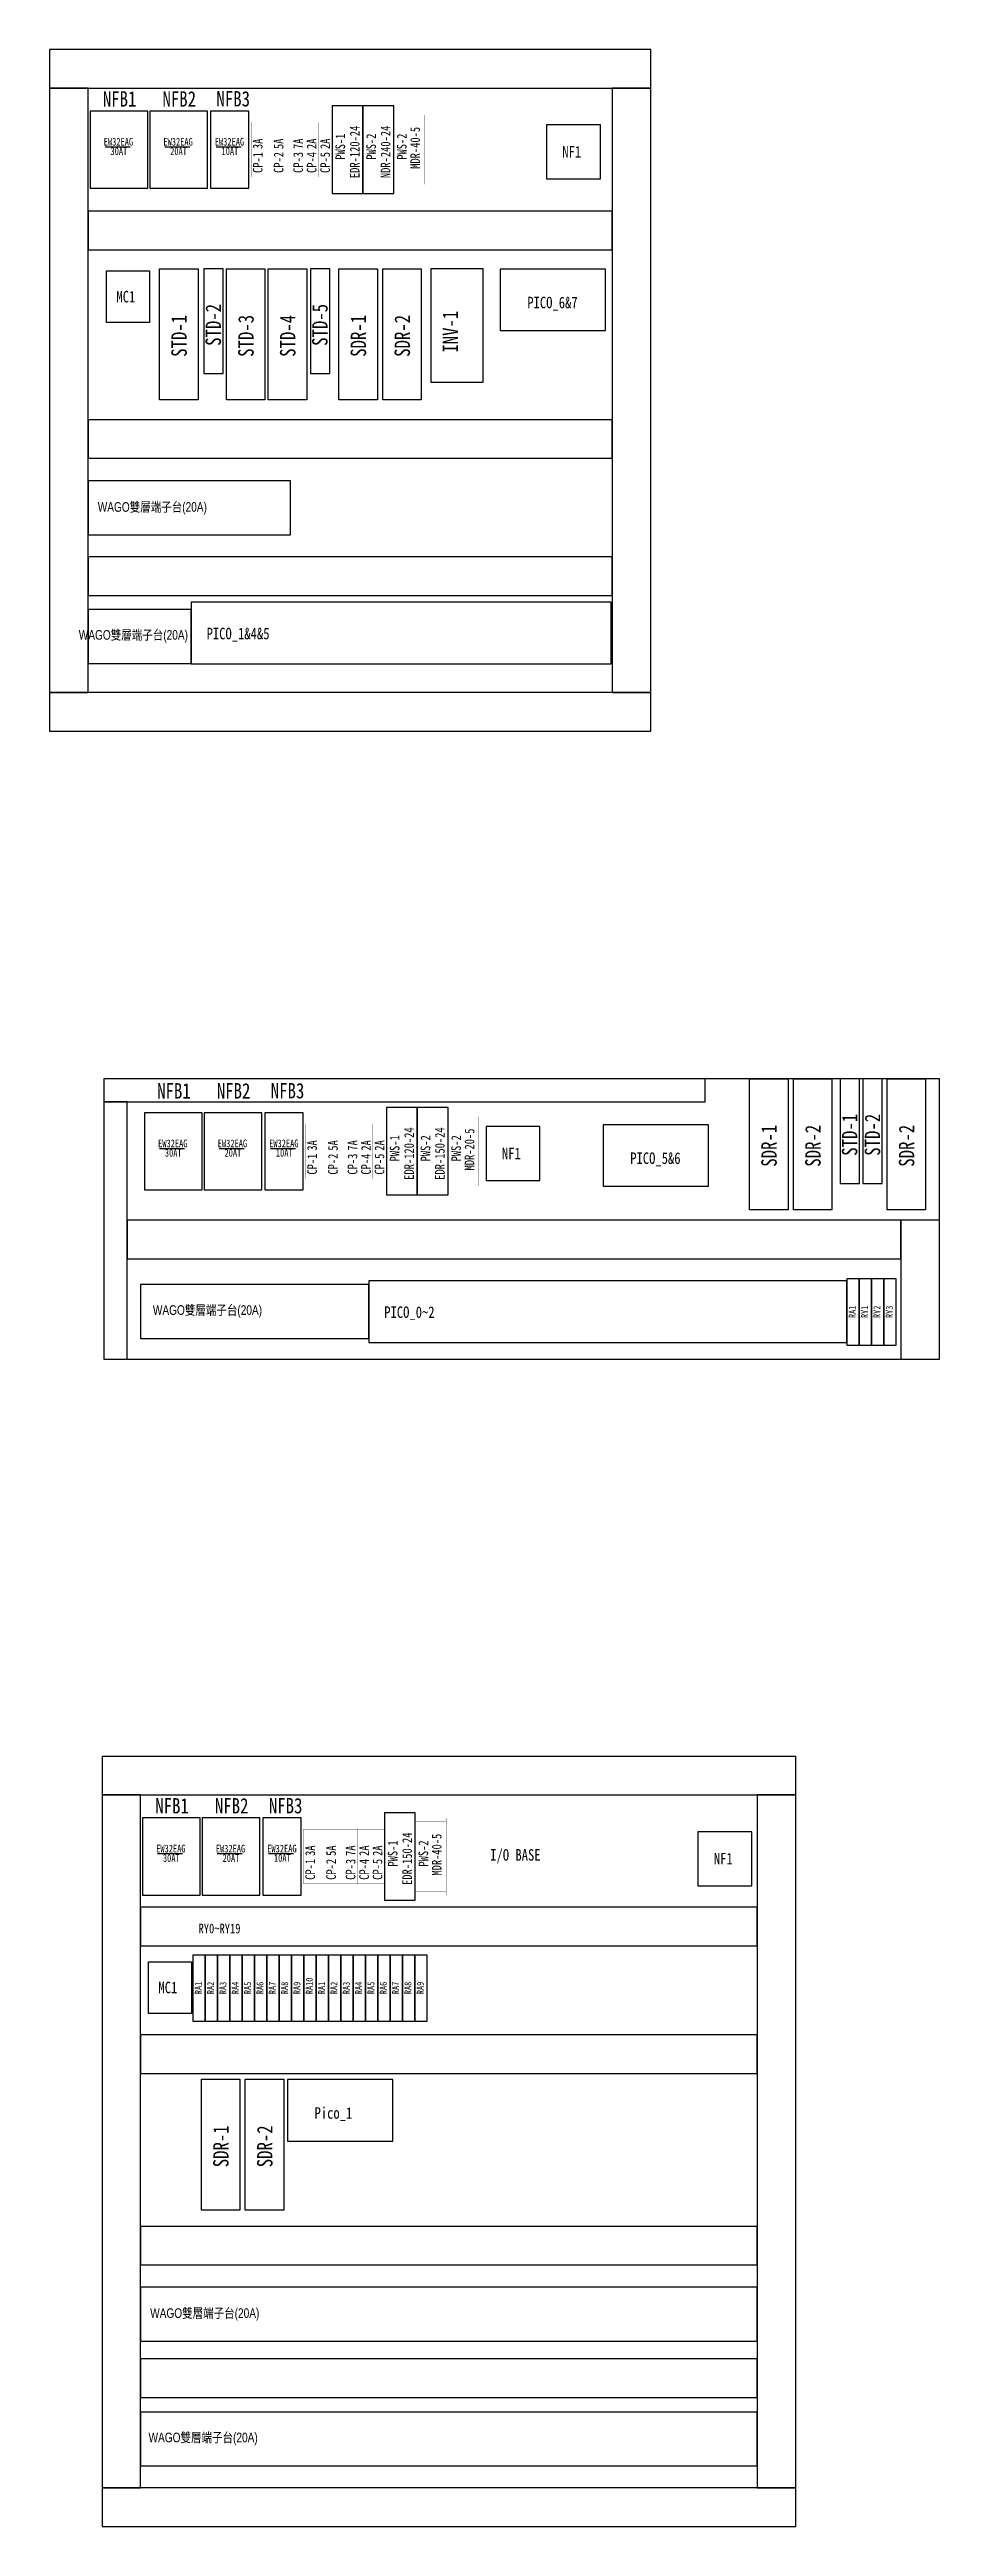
# Model space of a CAD drawing. Header units: millimetres. Extents: x -684 to 5961, y -1281 to 2539.
# Drawn here: x 4806 to 5961, y -887 to 2330 of the extents above; entities that cross this region are included whole.
import ezdxf
from ezdxf.enums import TextEntityAlignment as Align

# ---------------------------------------------------------------- set-up
doc = ezdxf.new("R2010")
doc.units = ezdxf.units.MM
doc.header["$LTSCALE"] = 5
doc.header["$MEASUREMENT"] = 0
doc.layers.get('0').update_dxf_attribs({"linetype": 'CONTINUOUS'})
doc.layers.add('2', color=2, linetype='CONTINUOUS')
doc.styles.add('新細明體', font='', dxfattribs={"width": 0.8})
doc.styles.add('標楷體', font='', dxfattribs={"width": 0.8})
doc.styles.get('新細明體').set_extended_font_data('新細明體')
doc.styles.get('標楷體').set_extended_font_data('標楷體')

msp = doc.modelspace()

# ---------------------------------------------------------------- texts
at = {"layer": '2', "style": '標楷體', "width": 0.8}
for s, height, p in [('NFB1', 20, (4897.174, 2265.54)), ('NFB2', 20, (4974.56, 2265.54)), ('NFB3', 20, (5044.575, 2265.54)), ('EW32EAG', 10, (4895.666, 2209.901)), ('30AT', 10, (4896.238, 2197.601)), ('EW32EAG', 10, (4973.052, 2209.901)), ('20AT', 10, (4973.625, 2197.601)), ('EW32EAG', 10, (5039.73, 2209.961)), ('10AT', 10, (5040.303, 2197.661)), ('NFB1', 20, (4967.681, 977.472)), ('NFB2', 20, (5045.067, 977.472)), ('NFB3', 20, (5115.083, 977.472)), ('EW32EAG', 10, (4966.173, 909.177)), ('30AT', 10, (4966.746, 896.877)), ('EW32EAG', 10, (5043.559, 909.177)), ('20AT', 10, (5044.132, 896.877)), ('EW32EAG', 10, (5110.237, 909.237)), ('10AT', 10, (5110.81, 896.937)), ('NFB1', 20, (4965.198, 49.041)), ('NFB2', 20, (5042.585, 49.041)), ('NFB3', 20, (5112.6, 49.041)), ('EW32EAG', 10, (4963.69, -6.598)), ('30AT', 10, (4964.263, -18.898)), ('EW32EAG', 10, (5041.077, -6.598)), ('20AT', 10, (5041.649, -18.898)), ('EW32EAG', 10, (5107.755, -6.538)), ('10AT', 10, (5108.328, -18.838)), ('RY0~RY19', 12.5, (5026.779, -110.35))]:
    msp.add_text(s, height=height, dxfattribs=at).set_placement(p, align=Align.MIDDLE)
for s, height, p in [('PWS-1', 12.5, (5189.711, 2186.519)), ('EDR-120-24', 12.5, (5208.422, 2162.712)), ('PWS-2', 12.5, (5229.711, 2186.519)), ('NDR-240-24', 12.5, (5248.422, 2162.712)), ('PWS-2', 12.5, (5269.497, 2186.519)), ('MDR-40-5', 12.5, (5286.794, 2174.799)), ('CP-1', 12.5, (5082.611, 2169.388)), ('3A', 12.5, (5082.572, 2200.423)), ('CP-2', 12.5, (5109.711, 2169.388)), ('5A', 12.5, (5109.711, 2200.423)), ('CP-3', 12.5, (5135.072, 2169.388)), ('7A', 12.5, (5135.072, 2200.423)), ('CP-4', 12.5, (5152.572, 2169.388)), ('2A', 12.5, (5152.572, 2200.423)), ('CP-5', 12.5, (5170.072, 2169.388)), ('2A', 12.5, (5170.072, 2200.423)), ('STD-2', 20, (5028.69, 1944.87)), ('STD-5', 20, (5167.037, 1944.87)), ('STD-1', 20, (4984.289, 1930.628)), ('STD-3', 20, (5071.057, 1930.628)), ('STD-4', 20, (5125.287, 1930.628)), ('SDR-1', 20, (5216.971, 1930.628)), ('SDR-2', 20, (5273.934, 1930.628)), ('INV-1', 20, (5336.168, 1936.033)), ('STD-1', 20, (5854.315, 893.139)), ('STD-2', 20, (5883.931, 893.139)), ('3A', 12.5, (5153.079, 899.699)), ('5A', 12.5, (5180.218, 899.699)), ('7A', 12.5, (5205.579, 899.699)), ('2A', 12.5, (5223.079, 899.699)), ('2A', 12.5, (5240.579, 899.699)), ('PWS-1', 12.5, (5260.218, 885.795)), ('EDR-120-24', 12.5, (5278.929, 861.988)), ('PWS-2', 12.5, (5300.218, 885.795)), ('EDR-150-24', 12.5, (5318.929, 861.988)), ('PWS-2', 12.5, (5340.004, 885.795)), ('MDR-20-5', 12.5, (5357.301, 874.075)), ('SDR-1', 20, (5749.759, 878.897)), ('SDR-2', 20, (5806.722, 878.897)), ('SDR-2', 20, (5928.222, 878.897)), ('CP-1', 12.5, (5153.118, 868.664)), ('CP-2', 12.5, (5180.218, 868.664)), ('CP-3', 12.5, (5205.579, 868.664)), ('CP-4', 12.5, (5223.079, 868.664)), ('CP-5', 12.5, (5240.579, 868.664)), ('RA1', 9, (5852.208, 682.379)), ('RY1', 9, (5868.208, 682.379)), ('RY2', 9, (5884.208, 682.379)), ('RY3', 9, (5900.208, 682.379)), ('PWS-1', 12.5, (5257.735, -29.98)), ('EDR-150-24', 12.5, (5276.446, -53.787)), ('PWS-2', 12.5, (5297.522, -29.98)), ('MDR-40-5', 12.5, (5314.818, -41.7)), ('CP-1', 12.5, (5150.635, -47.111)), ('3A', 12.5, (5150.596, -16.076)), ('CP-2', 12.5, (5177.735, -47.111)), ('5A', 12.5, (5177.735, -16.076)), ('CP-3', 12.5, (5203.096, -47.111)), ('7A', 12.5, (5203.096, -16.076)), ('CP-4', 12.5, (5220.596, -47.111)), ('2A', 12.5, (5220.596, -16.076)), ('CP-5', 12.5, (5238.096, -47.111)), ('2A', 12.5, (5238.096, -16.076)), ('RA1', 9, (5003.765, -195.583)), ('RA2', 9, (5019.765, -195.583)), ('RA3', 9, (5035.765, -195.583)), ('RA4', 9, (5051.765, -195.583)), ('RA5', 9, (5067.765, -195.583)), ('RA6', 9, (5083.765, -195.583)), ('RA7', 9, (5099.765, -195.583)), ('RA8', 9, (5115.765, -195.583)), ('RA9', 9, (5131.765, -195.583)), ('RA10', 9, (5147.765, -195.583)), ('RA1', 9, (5163.765, -195.583)), ('RA2', 9, (5179.765, -195.583)), ('RA3', 9, (5195.765, -195.583)), ('RA4', 9, (5211.765, -195.583)), ('RA5', 9, (5227.765, -195.583)), ('RA6', 9, (5243.765, -195.583)), ('RA7', 9, (5259.765, -195.583)), ('RA8', 9, (5275.765, -195.583)), ('RA9', 9, (5291.765, -195.583)), ('SDR-1', 20, (5038.567, -420.397)), ('SDR-2', 20, (5095.53, -420.397))]:
    msp.add_text(s, height=height, rotation=90, dxfattribs=at).set_placement(p)
at = {"layer": '2', "width": 0.8}
for s, height, style, p in [('NF1', 15, '標楷體', (5471.548, 2189.412)), ('PICO_6&7', 15, '標楷體', (5426.133, 1993.629)), ('WAGO雙層端子台(20A)', 12.5, '新細明體', (4868.827, 1729.408)), ('WAGO雙層端子台(20A)', 12.5, '新細明體', (4844.219, 1563.275)), ('PICO_1&4&5', 15, '標楷體', (5010.055, 1563.79)), ('NF1', 15, '標楷體', (5393.217, 888.688)), ('PICO_5&6', 15, '標楷體', (5559.69, 882.496)), ('WAGO雙層端子台(20A)', 12.5, '新細明體', (4940.359, 686.538)), ('PICO_0~2', 15, '標楷體', (5240.534, 682.524)), ('I/O BASE', 15, '標楷體', (5378.055, -22.237)), ('NF1', 15, '標楷體', (5668.144, -27.087)), ('Pico_1', 15, '標楷體', (5150.08, -357.396)), ('WAGO雙層端子台(20A)', 12.5, '新細明體', (4936.851, -616.019)), ('WAGO雙層端子台(20A)', 12.5, '新細明體', (4934.743, -777.51))]:
    msp.add_text(s, height=height, dxfattribs=dict(at, style=style)).set_placement(p)
at = {"layer": '2', "linetype": 'Continuous', "style": '標楷體', "width": 0.8}
for p in [(4893.082, 2001.248), (4947.535, -194.42)]:
    msp.add_text('MC1', height=15, dxfattribs=at).set_placement(p)

# ---------------------------------------------------------------- linework, layer by layer
at = {"color": 0, "linetype": 'Continuous'}
for points in [[(4806.318, 1444.663), (5586.318, 1444.663), (5586.318, 2329.663), (4806.318, 2329.663)], [(4806.318, 2279.663), (5586.318, 2279.663), (5586.318, 2329.663), (4806.318, 2329.663)], [(4806.318, 1494.663), (4856.318, 1494.663), (4856.318, 2279.663), (4806.318, 2279.663)], [(5172.795, 2142.913), (5212.795, 2142.913), (5212.795, 2256.413), (5172.795, 2256.413)], [(5212.795, 2142.913), (5252.795, 2142.913), (5252.795, 2256.413), (5212.795, 2256.413)], [(5536.318, 1494.663), (5586.318, 1494.663), (5586.318, 2279.663), (5536.318, 2279.663)], [(4856.318, 2069.663), (5536.318, 2069.663), (5536.318, 2119.663), (4856.318, 2119.663)], [(4880.088, 2042.226), (4936.088, 2042.226), (4936.088, 1975.026), (4880.088, 1975.026)], [(4948.981, 2044.845), (4998.981, 2044.845), (4998.981, 1874.845), (4948.981, 1874.845)], [(5006.421, 1908.845), (5031.421, 1908.845), (5031.421, 2044.845), (5006.421, 2044.845)], [(5035.75, 2044.845), (5085.75, 2044.845), (5085.75, 1874.845), (5035.75, 1874.845)], [(5089.979, 2044.845), (5139.979, 2044.845), (5139.979, 1874.845), (5089.979, 1874.845)], [(5144.768, 1908.845), (5169.768, 1908.845), (5169.768, 2044.845), (5144.768, 2044.845)], [(5181.663, 2044.845), (5231.663, 2044.845), (5231.663, 1874.845), (5181.663, 1874.845)], [(5238.627, 2044.845), (5288.627, 2044.845), (5288.627, 1874.845), (5238.627, 1874.845)], [(5391.007, 1964.614), (5527.739, 1964.614), (5527.739, 2044.614), (5391.007, 2044.614)], [(4856.318, 1798.909), (5536.318, 1798.909), (5536.318, 1848.909), (4856.318, 1848.909)], [(4856.318, 1699.403), (5119.026, 1699.403), (5119.026, 1769.403), (4856.318, 1769.403)], [(4856.318, 1620.813), (5536.318, 1620.813), (5536.318, 1670.813), (4856.318, 1670.813)], [(4990.142, 1532.116), (5535.142, 1532.116), (5535.142, 1612.116), (4990.142, 1612.116)], [(4856.318, 1532.586), (4990.142, 1532.586), (4990.142, 1602.586), (4856.318, 1602.586)], [(4806.318, 1444.663), (5586.318, 1444.663), (5586.318, 1494.663), (4806.318, 1494.663)], [(4876.825, 629.114), (5960.825, 629.114), (5960.825, 993.114), (4876.825, 993.114)], [(4876.825, 963.114), (5656.825, 963.114), (5656.825, 993.114), (4876.825, 993.114)], [(5714.451, 993.114), (5764.451, 993.114), (5764.451, 823.114), (5714.451, 823.114)], [(5771.415, 993.114), (5821.415, 993.114), (5821.415, 823.114), (5771.415, 823.114)], [(5832.046, 857.114), (5857.046, 857.114), (5857.046, 993.114), (5832.046, 993.114)], [(5861.662, 857.114), (5886.662, 857.114), (5886.662, 993.114), (5861.662, 993.114)], [(5892.915, 993.114), (5942.915, 993.114), (5942.915, 823.114), (5892.915, 823.114)], [(4876.825, 629.114), (4906.825, 629.114), (4906.825, 963.114), (4876.825, 963.114)], [(5243.302, 842.189), (5283.302, 842.189), (5283.302, 955.689), (5243.302, 955.689)], [(5283.302, 842.189), (5323.302, 842.189), (5323.302, 955.689), (5283.302, 955.689)], [(5524.563, 853.48), (5661.295, 853.48), (5661.295, 933.48), (5524.563, 933.48)], [(4906.825, 759.439), (5910.825, 759.439), (5910.825, 809.439), (4906.825, 809.439)], [(5910.825, 629.114), (5960.825, 629.114), (5960.825, 809.439), (5910.825, 809.439)], [(4924.361, 655.85), (5220.622, 655.85), (5220.622, 725.85), (4924.361, 725.85)], [(5220.622, 650.85), (5840.622, 650.85), (5840.622, 730.85), (5220.622, 730.85)], [(5840.622, 647.173), (5856.622, 647.173), (5856.622, 733.173), (5840.622, 733.173)], [(5856.622, 647.173), (5872.622, 647.173), (5872.622, 733.173), (5856.622, 733.173)], [(5872.622, 647.173), (5888.622, 647.173), (5888.622, 733.173), (5872.622, 733.173)], [(5888.622, 647.173), (5904.622, 647.173), (5904.622, 733.173), (5888.622, 733.173)], [(4874.342, -886.836), (5774.342, -886.836), (5774.342, 113.164), (4874.342, 113.164)], [(4874.342, 63.164), (5774.342, 63.164), (5774.342, 113.164), (4874.342, 113.164)], [(4874.342, -836.836), (4924.342, -836.836), (4924.342, 63.164), (4874.342, 63.164)], [(5240.819, -73.586), (5280.819, -73.586), (5280.819, 39.914), (5240.819, 39.914)], [(5724.342, -836.836), (5774.342, -836.836), (5774.342, 63.164), (5724.342, 63.164)], [(4924.342, -132.769), (5724.342, -132.769), (5724.342, -82.769), (4924.342, -82.769)], [(4934.541, -153.442), (4990.541, -153.442), (4990.541, -220.642), (4934.541, -220.642)], [(4992.178, -230.789), (5008.178, -230.789), (5008.178, -144.789), (4992.178, -144.789)], [(5008.178, -230.789), (5024.178, -230.789), (5024.178, -144.789), (5008.178, -144.789)], [(5024.178, -230.789), (5040.178, -230.789), (5040.178, -144.789), (5024.178, -144.789)], [(5040.178, -230.789), (5056.178, -230.789), (5056.178, -144.789), (5040.178, -144.789)], [(5056.178, -230.789), (5072.178, -230.789), (5072.178, -144.789), (5056.178, -144.789)], [(5072.178, -230.789), (5088.178, -230.789), (5088.178, -144.789), (5072.178, -144.789)], [(5088.178, -230.789), (5104.178, -230.789), (5104.178, -144.789), (5088.178, -144.789)], [(5104.178, -230.789), (5120.178, -230.789), (5120.178, -144.789), (5104.178, -144.789)], [(5120.178, -230.789), (5136.178, -230.789), (5136.178, -144.789), (5120.178, -144.789)], [(5136.178, -230.789), (5152.178, -230.789), (5152.178, -144.789), (5136.178, -144.789)], [(5152.178, -230.789), (5168.178, -230.789), (5168.178, -144.789), (5152.178, -144.789)], [(5168.178, -230.789), (5184.178, -230.789), (5184.178, -144.789), (5168.178, -144.789)], [(5184.178, -230.789), (5200.178, -230.789), (5200.178, -144.789), (5184.178, -144.789)], [(5200.178, -230.789), (5216.178, -230.789), (5216.178, -144.789), (5200.178, -144.789)], [(5216.178, -230.789), (5232.178, -230.789), (5232.178, -144.789), (5216.178, -144.789)], [(5232.178, -230.789), (5248.178, -230.789), (5248.178, -144.789), (5232.178, -144.789)], [(5248.178, -230.789), (5264.178, -230.789), (5264.178, -144.789), (5248.178, -144.789)], [(5264.178, -230.789), (5280.178, -230.789), (5280.178, -144.789), (5264.178, -144.789)], [(5280.178, -230.789), (5296.178, -230.789), (5296.178, -144.789), (5280.178, -144.789)], [(4924.342, -298.505), (5724.342, -298.505), (5724.342, -248.505), (4924.342, -248.505)], [(5003.259, -306.18), (5053.259, -306.18), (5053.259, -476.18), (5003.259, -476.18)], [(5060.222, -306.18), (5110.222, -306.18), (5110.222, -476.18), (5060.222, -476.18)], [(5114.953, -386.411), (5251.685, -386.411), (5251.685, -306.411), (5114.953, -306.411)], [(4924.342, -547.233), (5724.342, -547.233), (5724.342, -497.233), (4924.342, -497.233)], [(4924.342, -646.024), (5724.342, -646.024), (5724.342, -576.024), (4924.342, -576.024)], [(4924.342, -719.197), (5724.342, -719.197), (5724.342, -669.197), (4924.342, -669.197)], [(4924.342, -808.198), (5724.342, -808.198), (5724.342, -738.198), (4924.342, -738.198)], [(4874.342, -886.836), (5774.342, -886.836), (5774.342, -836.836), (4874.342, -836.836)]]:
    msp.add_lwpolyline(points, close=True, dxfattribs=at)
at = {"linetype": 'Continuous'}
for points in [[(4858.802, 2149.663), (4933.802, 2149.663), (4933.802, 2249.663), (4858.802, 2249.663)], [(4936.188, 2149.663), (5011.188, 2149.663), (5011.188, 2249.663), (4936.188, 2249.663)], [(5014.913, 2149.663), (5064.913, 2149.663), (5064.913, 2249.663), (5014.913, 2249.663)], [(5450.908, 2161.676), (5520.908, 2161.676), (5520.908, 2231.676), (5450.908, 2231.676)], [(5300.959, 1897.845), (5368.959, 1897.845), (5368.959, 2044.845), (5300.959, 2044.845)], [(4929.309, 848.939), (5004.309, 848.939), (5004.309, 948.939), (4929.309, 948.939)], [(5006.695, 848.939), (5081.695, 848.939), (5081.695, 948.939), (5006.695, 948.939)], [(5085.42, 848.939), (5135.42, 848.939), (5135.42, 948.939), (5085.42, 948.939)], [(5372.578, 860.952), (5442.578, 860.952), (5442.578, 930.952), (5372.578, 930.952)], [(4926.826, -66.836), (5001.826, -66.836), (5001.826, 33.164), (4926.826, 33.164)], [(5004.213, -66.836), (5079.213, -66.836), (5079.213, 33.164), (5004.213, 33.164)], [(5082.937, -66.836), (5132.937, -66.836), (5132.937, 33.164), (5082.937, 33.164)], [(5647.504, -54.823), (5717.504, -54.823), (5717.504, 15.177), (5647.504, 15.177)]]:
    msp.add_lwpolyline(points, close=True, dxfattribs=at)
at = {"const_width": 0.2}
for points in [[(5067.795, 2164.163), (5085.295, 2164.163), (5085.295, 2235.163), (5067.795, 2235.163)], [(5085.295, 2164.163), (5120.295, 2164.163), (5120.295, 2235.163), (5085.295, 2235.163)], [(5120.295, 2164.163), (5137.795, 2164.163), (5137.795, 2235.163), (5120.295, 2235.163)], [(5137.795, 2164.163), (5155.295, 2164.163), (5155.295, 2235.163), (5137.795, 2235.163)], [(5155.295, 2164.163), (5172.795, 2164.163), (5172.795, 2235.163), (5155.295, 2235.163)], [(5138.302, 863.439), (5155.802, 863.439), (5155.802, 934.439), (5138.302, 934.439)], [(5155.802, 863.439), (5190.802, 863.439), (5190.802, 934.439), (5155.802, 934.439)], [(5190.802, 863.439), (5208.302, 863.439), (5208.302, 934.439), (5190.802, 934.439)], [(5208.302, 863.439), (5225.802, 863.439), (5225.802, 934.439), (5208.302, 934.439)], [(5225.802, 863.439), (5243.302, 863.439), (5243.302, 934.439), (5225.802, 934.439)], [(5135.819, -52.336), (5153.319, -52.336), (5153.319, 18.664), (5135.819, 18.664)], [(5153.319, -52.336), (5188.319, -52.336), (5188.319, 18.664), (5153.319, 18.664)], [(5188.319, -52.336), (5205.819, -52.336), (5205.819, 18.664), (5188.319, 18.664)], [(5205.819, -52.336), (5223.319, -52.336), (5223.319, 18.664), (5205.819, 18.664)], [(5223.319, -52.336), (5240.819, -52.336), (5240.819, 18.664), (5223.319, 18.664)]]:
    msp.add_lwpolyline(points, close=True, dxfattribs=at)
at = {"linetype": 'ByBlock', "const_width": 0.2}
for points in [[(5252.795, 2154.663), (5292.795, 2154.663), (5292.795, 2244.663), (5252.795, 2244.663)], [(5323.302, 853.939), (5363.302, 853.939), (5363.302, 943.939), (5323.302, 943.939)], [(5280.819, -61.836), (5320.819, -61.836), (5320.819, 28.164), (5280.819, 28.164)]]:
    msp.add_lwpolyline(points, close=True, dxfattribs=at)
at = {"color": 0, "linetype": 'Continuous', "const_width": 0.2}
msp.add_lwpolyline([(5320.819, -66.836), (5520.819, -66.836), (5520.819, 33.164), (5320.819, 33.164)], close=True, dxfattribs=at)
at = {"layer": '2'}
for p, q in [((4878.407, 2203.361), (4910.747, 2203.361)), ((4955.793, 2203.361), (4988.133, 2203.361)), ((5022.472, 2203.421), (5054.812, 2203.421)), ((4948.914, 902.637), (4981.254, 902.637)), ((5026.301, 902.637), (5058.641, 902.637)), ((5092.979, 902.697), (5125.319, 902.697)), ((4946.431, -13.138), (4978.771, -13.138)), ((5023.818, -13.138), (5056.158, -13.138)), ((5090.496, -13.078), (5122.836, -13.078))]:
    msp.add_line(p, q, dxfattribs=at)

msp.set_redraw_order([(e.dxf.handle, doc.entitydb.next_handle()) for e in msp.query("TEXT MTEXT ATTDEF DIMENSION ARC_DIMENSION")])  # texts and dimensions are drawn at this point

doc.saveas('drawing.dxf')
